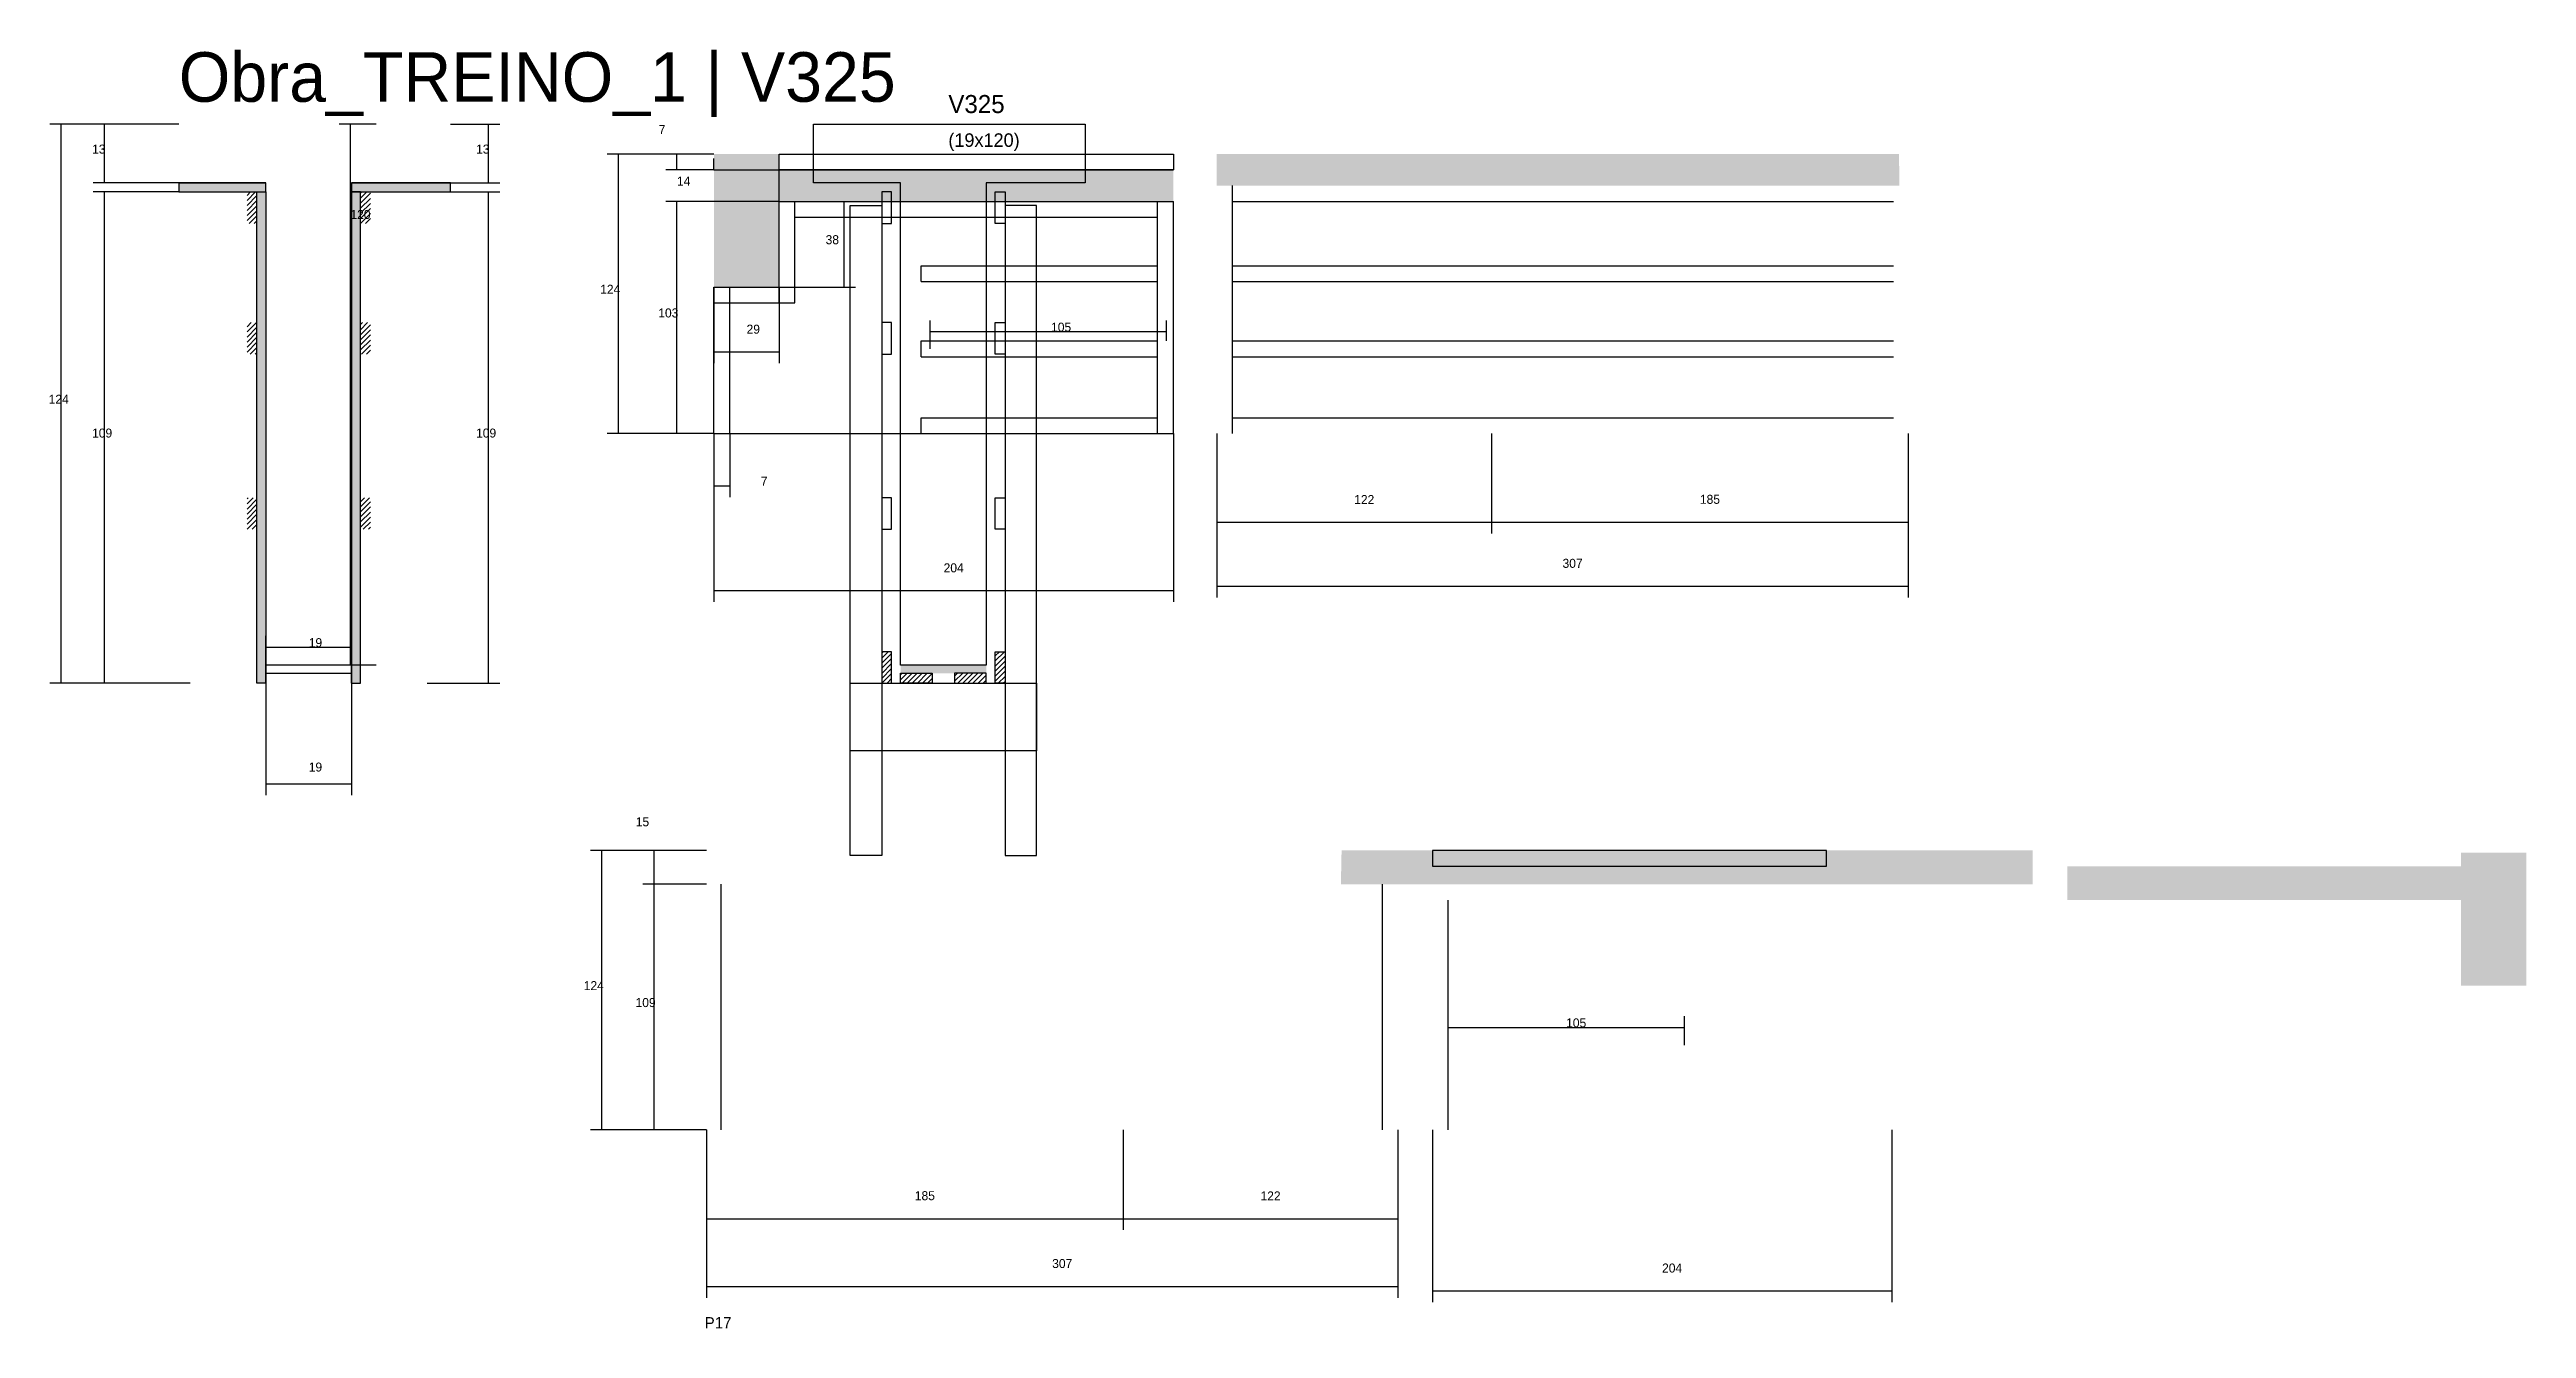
# Model space of a CAD drawing. Header units: metres. Extents: x -41 to 34800, y -36000 to 1848.
# Drawn here: x 11623 to 12722, y -2404 to -1837 of the extents above; entities that cross this region are included whole.
import ezdxf

# ---------------------------------------------------------------- set-up
doc = ezdxf.new("R2010")
doc.units = ezdxf.units.M
for name, color, linetype in [('CONCRETO', 251, 'Continuous'), ('COTA', 4, 'Continuous'), ('Cota Seção (2x)', 4, 'Continuous'), ('Hachura', 253, 'Continuous'), ('LABEL_ID', 3, 'Continuous'), ('Madeira', 126, 'Continuous'), ('NOMENCLATURA', 7, 'Continuous'), ('Painéis', 200, 'Continuous'), ('SARR_2.2x7', 40, 'Continuous'), ('SARR_3.5x7', 81, 'Continuous'), ('Texto Seção', 7, 'Continuous')]:
    doc.layers.add(name, color=color, linetype=linetype)

msp = doc.modelspace()

# ---------------------------------------------------------------- texts
at = {"layer": 'COTA'}
for s, p in [('13', (11641.5, -1883)), ('13', (11812, -1883)), ('7', (11893.1, -1874.3)), ('14', (11901.2, -1897.2)), ('103', (11892.9, -1955.7)), ('124', (11622.2, -1994)), ('109', (11641.5, -2009)), ('109', (11812, -2009)), ('7', (11938.4, -2030.4)), ('122', (12201.9, -2038.5)), ('185', (12355.4, -2038.4)), ('204', (12019.6, -2068.8)), ('307', (12294.4, -2066.8)), ('19', (11737.7, -2157.2)), ('15', (11882.9, -2181.5)), ('124', (11859.8, -2254.2)), ('109', (11882.8, -2261.7)), ('185', (12006.8, -2347.4)), ('122', (12160.3, -2347.5)), ('307', (12067.8, -2377.5)), ('204', (12338.6, -2379.5))]:
    msp.add_text(s, height=4, dxfattribs=at).set_placement(p)
at = {"layer": 'Cota Seção (2x)'}
for s, p in [('120', (11756.2, -1912)), ('38', (11967.2, -1923.2)), ('124', (11867.1, -1945.2)), ('29', (11932.1, -1962.9)), ('105', (12067.3, -1962)), ('19', (11737.7, -2102)), ('105', (12296, -2270.7))]:
    msp.add_text(s, height=4, dxfattribs=at).set_placement(p)
at = {"layer": 'LABEL_ID'}
msp.add_text('Obra_TREINO_1 | V325', height=22, dxfattribs=at).set_placement((11680, -1860))
at = {"layer": 'NOMENCLATURA'}
msp.add_text('P17', height=5, dxfattribs=at).set_placement((11913.5, -2404.3))
at = {"layer": 'Texto Seção'}
for s, height, p in [('V325', 8, (12021.7, -1865)), ('(19x120)', 6, (12021.7, -1880))]:
    msp.add_text(s, height=height, dxfattribs=at).set_placement(p)

# ---------------------------------------------------------------- hatches: boundary and pattern name
at = {"layer": 'COTA'}
h = msp.add_hatch(dxfattribs=at)
h.set_pattern_fill('AR-CONC', scale=0.03)
h.paths.add_polyline_path([(11946.6, -1942.2), (11946.6, -1904.2), (11946.6, -1904.2), (12121.6, -1904.2), (12121.6, -1904.2), (12121.6, -1890.2), (12121.6, -1890.2), (11946.6, -1890.2), (11946.6, -1890.2), (11946.6, -1883.2), (11946.6, -1883.2), (11917.6, -1883.2), (11917.6, -1883.2), (11917.6, -1942.2), (11917.6, -1942.2), (11946.6, -1942.2)])
h = msp.add_hatch(dxfattribs=at)
h.set_pattern_fill('AR-CONC', scale=0.03)
h.paths.add_polyline_path([(12140.9, -1883.2), (12140.9, -1897.2), (12140.9, -1897.2), (12444, -1897.2), (12444, -1897.2), (12443.8, -1883.2), (12443.8, -1883.2), (12140.9, -1883.2)])
h = msp.add_hatch(dxfattribs=at)
h.set_pattern_fill('AR-CONC', scale=0.03)
h.paths.add_polyline_path([(12503.1, -2192.2), (12503.1, -2207.2), (12503.1, -2207.2), (12196, -2207.2), (12196, -2207.2), (12196.3, -2192.2), (12196.3, -2192.2), (12503.1, -2192.2)])
h = msp.add_hatch(dxfattribs=at)
h.set_pattern_fill('AR-CONC', scale=0.03)
h.paths.add_polyline_path([(12693.4, -2252.2), (12693.4, -2214.2), (12693.4, -2214.2), (12518.5, -2214.2), (12518.5, -2214.2), (12518.5, -2199.2), (12518.5, -2199.2), (12693.4, -2199.2), (12693.4, -2199.2), (12693.4, -2193.2), (12693.4, -2193.2), (12722.4, -2193.2), (12722.4, -2193.2), (12722.4, -2252.2), (12722.4, -2252.2), (12693.4, -2252.2)])
at = {"layer": 'Hachura'}
h = msp.add_hatch(color=8, dxfattribs=at)
h.dxf.hatch_style = 1
h.paths.add_polyline_path([(11718.7, -1900), (11718.7, -1896), (11718.7, -1896), (11680, -1896), (11680, -1896), (11680, -1900), (11680, -1900), (11718.7, -1900)])
h = msp.add_hatch(dxfattribs=at)
h.set_pattern_fill('ANSI31', scale=0.5)
h.paths.add_polyline_path([(11710.3, -1914), (11714.7, -1914), (11714.7, -1914), (11714.7, -1900), (11714.7, -1900), (11710.3, -1900), (11710.3, -1900), (11710.3, -1914)])
h = msp.add_hatch(color=8, dxfattribs=at)
h.dxf.hatch_style = 1
h.paths.add_polyline_path([(11714.7, -1900), (11718.7, -1900), (11718.7, -1900), (11718.7, -2118), (11718.7, -2118), (11714.7, -2118), (11714.7, -2118), (11714.7, -1900)])
h = msp.add_hatch(color=8, dxfattribs=at)
h.dxf.hatch_style = 1
h.paths.add_polyline_path([(11800.6, -1900), (11800.6, -1896), (11800.6, -1896), (11756.7, -1896), (11756.7, -1896), (11756.7, -1900), (11756.7, -1900), (11800.6, -1900)])
h = msp.add_hatch(color=8, dxfattribs=at)
h.dxf.hatch_style = 1
h.paths.add_polyline_path([(11760.7, -1898), (11756.7, -1898), (11756.7, -1898), (11756.7, -2118), (11756.7, -2118), (11760.7, -2118), (11760.7, -2118), (11760.7, -1898)])
h = msp.add_hatch(dxfattribs=at)
h.set_pattern_fill('ANSI31', scale=0.5)
h.paths.add_polyline_path([(11765.1, -1914), (11760.7, -1914), (11760.7, -1914), (11760.7, -1900), (11760.7, -1900), (11765.1, -1900), (11765.1, -1900), (11765.1, -1914)])
h = msp.add_hatch(dxfattribs=at)
h.set_pattern_fill('ANSI31', scale=0.5)
h.paths.add_polyline_path([(11710.3, -1972), (11714.7, -1972), (11714.7, -1972), (11714.7, -1958), (11714.7, -1958), (11710.3, -1958), (11710.3, -1958), (11710.3, -1972)])
h = msp.add_hatch(dxfattribs=at)
h.set_pattern_fill('ANSI31', scale=0.5)
h.paths.add_polyline_path([(11765.1, -1972), (11760.7, -1972), (11760.7, -1972), (11760.7, -1958), (11760.7, -1958), (11765.1, -1958), (11765.1, -1958), (11765.1, -1972)])
h = msp.add_hatch(dxfattribs=at)
h.set_pattern_fill('ANSI31', scale=0.5)
h.paths.add_polyline_path([(11710.3, -2049.7), (11714.7, -2049.7), (11714.7, -2049.7), (11714.7, -2035.7), (11714.7, -2035.7), (11710.3, -2035.7), (11710.3, -2035.7), (11710.3, -2049.7)])
h = msp.add_hatch(dxfattribs=at)
h.set_pattern_fill('ANSI31', scale=0.5)
h.paths.add_polyline_path([(11765.1, -2049.7), (11760.7, -2049.7), (11760.7, -2049.7), (11760.7, -2035.7), (11760.7, -2035.7), (11765.1, -2035.7), (11765.1, -2035.7), (11765.1, -2049.7)])
h = msp.add_hatch(dxfattribs=at)
h.set_pattern_fill('ANSI31', scale=0.5)
h.paths.add_polyline_path([(11992.1, -2118), (11996.5, -2118), (11996.5, -2118), (11996.5, -2104), (11996.5, -2104), (11992.1, -2104), (11992.1, -2104), (11992.1, -2118)])
h = msp.add_hatch(color=8, dxfattribs=at)
h.dxf.hatch_style = 1
h.paths.add_polyline_path([(12038.5, -2113.6), (12038.5, -2110), (12038.5, -2110), (12000.5, -2110), (12000.5, -2110), (12000.5, -2113.6), (12000.5, -2113.6), (12038.5, -2113.6)])
h = msp.add_hatch(dxfattribs=at)
h.set_pattern_fill('ANSI31', scale=0.5)
h.paths.add_polyline_path([(12046.9, -2118), (12042.5, -2118), (12042.5, -2118), (12042.5, -2104), (12042.5, -2104), (12046.9, -2104), (12046.9, -2104), (12046.9, -2118)])
h = msp.add_hatch(dxfattribs=at)
h.set_pattern_fill('ANSI31', scale=0.5)
h.paths.add_polyline_path([(12000.5, -2118), (12000.5, -2113.6), (12000.5, -2113.6), (12014.5, -2113.6), (12014.5, -2113.6), (12014.5, -2118), (12014.5, -2118), (12000.5, -2118)])
h = msp.add_hatch(dxfattribs=at)
h.set_pattern_fill('ANSI31', scale=0.5)
h.paths.add_polyline_path([(12038.5, -2118), (12038.5, -2113.6), (12038.5, -2113.6), (12024.5, -2113.6), (12024.5, -2113.6), (12024.5, -2118), (12024.5, -2118), (12038.5, -2118)])

# ---------------------------------------------------------------- linework, layer by layer
at = {"layer": 'CONCRETO'}
msp.add_lwpolyline([(11961.8, -1896), (11961.8, -1870), (12082.4, -1870), (12082.4, -1896), (12038.5, -1896), (12038.5, -2110), (12000.5, -2110), (12000.5, -1896)], close=True, dxfattribs=at)
at = {"layer": 'COTA'}
for p, q in [((11680, -1870), (11622.7, -1870)), ((11627.7, -2118), (11627.7, -1870)), ((11680, -1870), (11642, -1870)), ((11647, -1896), (11647, -1870)), ((11800.6, -1870), (11822.5, -1870)), ((11817.5, -1896), (11817.5, -1870)), ((11917.6, -1883.2), (11896.2, -1883.2)), ((11917.6, -1890.2), (11896.2, -1890.2)), ((11901.2, -1890.2), (11901.2, -1883.2)), ((11917.6, -1890.2), (11917.6, -1885.2)), ((11917.6, -1890.2), (11946.6, -1890.2)), ((11946.6, -1904.2), (11946.6, -1885.2)), ((11680, -1896), (11642, -1896)), ((11680, -1900), (11642, -1900)), ((11647, -2118), (11647, -1900)), ((11800.6, -1896), (11822.5, -1896)), ((11800.6, -1900), (11822.5, -1900)), ((11817.5, -2118), (11817.5, -1900)), ((11946.6, -1904.2), (11896.2, -1904.2)), ((11901.2, -2007.2), (11901.2, -1904.2)), ((11917.6, -2007.2), (11896.2, -2007.2)), ((11917.6, -2007.2), (11917.6, -2081.9)), ((11917.6, -2007.2), (11917.6, -2035.4)), ((11924.6, -2007.2), (11924.6, -2035.4)), ((12121.6, -2007.2), (12121.6, -2081.9)), ((12140.9, -2007.2), (12140.9, -2051.6)), ((12140.9, -2007.2), (12140.9, -2080)), ((12262.9, -2007.2), (12262.9, -2051.6)), ((12262.9, -2007.2), (12262.9, -2051.6)), ((12447.9, -2007.2), (12447.9, -2051.6)), ((12447.9, -2007.2), (12447.9, -2080)), ((11917.6, -2030.4), (11924.6, -2030.4)), ((12140.9, -2046.6), (12262.9, -2046.6)), ((12262.9, -2046.6), (12447.9, -2046.6)), ((11917.6, -2076.9), (12121.6, -2076.9)), ((12140.9, -2075), (12447.9, -2075)), ((11685.1, -2118), (11622.7, -2118)), ((11685.1, -2118), (11642, -2118)), ((11718.7, -2118), (11718.7, -2167.7)), ((11756.7, -2118), (11756.7, -2167.7)), ((11790.3, -2118), (11822.5, -2118)), ((11718.7, -2162.7), (11756.7, -2162.7)), ((11914.3, -2192.2), (11862.8, -2192.2)), ((11867.8, -2316.2), (11867.8, -2192.2)), ((11914.3, -2192.2), (11886, -2192.2)), ((11891, -2207.2), (11891, -2192.2)), ((11914.3, -2207.2), (11886, -2207.2)), ((11914.3, -2207.2), (11886, -2207.2)), ((11891, -2316.2), (11891, -2207.2)), ((11914.3, -2316.2), (11862.8, -2316.2)), ((11914.3, -2316.2), (11886, -2316.2)), ((11914.3, -2316.2), (11914.3, -2360.6)), ((11914.3, -2316.2), (11914.3, -2390.7)), ((12099.3, -2316.2), (12099.3, -2360.6)), ((12099.3, -2316.2), (12099.3, -2360.6)), ((12221.3, -2316.2), (12221.3, -2360.6)), ((12221.3, -2316.2), (12221.3, -2390.7)), ((12236.7, -2316.2), (12236.7, -2392.6)), ((12440.6, -2316.2), (12440.6, -2392.6)), ((11914.3, -2355.6), (12099.3, -2355.6)), ((12099.3, -2355.6), (12221.3, -2355.6)), ((11914.3, -2385.7), (12221.3, -2385.7)), ((12236.7, -2387.6), (12440.6, -2387.6))]:
    msp.add_line(p, q, dxfattribs=at)
at = {"layer": 'Cota Seção (2x)'}
for p, q in [((11767.7, -1870), (11751.2, -1870)), ((11756.2, -2110), (11756.2, -1870)), ((11917.6, -1883.2), (11870.2, -1883.2)), ((11875.2, -2007.2), (11875.2, -1883.2)), ((11946.6, -1904.2), (11980.4, -1904.2)), ((11975.4, -1942.2), (11975.4, -1904.2)), ((11917.6, -1942.2), (11917.6, -1976)), ((11946.6, -1942.2), (11980.4, -1942.2)), ((11946.6, -1942.2), (11946.6, -1976)), ((12013.6, -1969.6), (12013.6, -1957)), ((12118.6, -1966.1), (12118.6, -1957)), ((12013.6, -1962), (12118.6, -1962)), ((11917.6, -1971), (11946.6, -1971)), ((11917.6, -2007.2), (11870.2, -2007.2)), ((11718.7, -2118), (11718.7, -2097)), ((11756.7, -2118), (11756.7, -2097)), ((11718.7, -2102), (11756.7, -2102)), ((11767.7, -2110), (11751.2, -2110)), ((12243.6, -2275.1), (12243.6, -2265.7)), ((12243.6, -2270.7), (12348.6, -2270.7)), ((12348.6, -2278.6), (12348.6, -2265.7))]:
    msp.add_line(p, q, dxfattribs=at)
at = {"layer": 'Madeira'}
for points in [[(11992.1, -1914), (11996.5, -1914), (11996.5, -1900), (11992.1, -1900)], [(12046.9, -1914), (12042.5, -1914), (12042.5, -1900), (12046.9, -1900)], [(11992.1, -1972), (11996.5, -1972), (11996.5, -1958), (11992.1, -1958)], [(12046.9, -1972), (12042.5, -1972), (12042.5, -1958), (12046.9, -1958)], [(11992.1, -2049.7), (11996.5, -2049.7), (11996.5, -2035.7), (11992.1, -2035.7)], [(12046.9, -2049.7), (12042.5, -2049.7), (12042.5, -2035.7), (12046.9, -2035.7)], [(11992.1, -2118), (11996.5, -2118), (11996.5, -2104), (11992.1, -2104)], [(12046.9, -2118), (12042.5, -2118), (12042.5, -2104), (12046.9, -2104)], [(12000.5, -2118), (12000.5, -2113.6), (12014.5, -2113.6), (12014.5, -2118)], [(12038.5, -2118), (12038.5, -2113.6), (12024.5, -2113.6), (12024.5, -2118)]]:
    msp.add_lwpolyline(points, close=True, dxfattribs=at)
at = {"layer": 'Painéis'}
for p, q in [((11946.6, -1883.2), (12121.6, -1883.2)), ((11946.6, -1890.2), (11946.6, -1883.2)), ((11946.6, -1890.2), (12121.6, -1890.2)), ((11680, -1896), (11718.7, -1896)), ((11756.7, -1896), (11800.6, -1896)), ((11946.6, -1904.2), (12121.6, -1904.2)), ((11946.6, -1942.2), (11946.6, -1904.2)), ((12121.6, -2007.2), (12121.6, -1904.2)), ((11917.6, -1942.2), (11946.6, -1942.2)), ((11917.6, -2007.2), (11917.6, -1942.2)), ((11917.6, -2007.2), (12121.6, -2007.2))]:
    msp.add_line(p, q, dxfattribs=at)
for points in [[(12121.6, -1890.2), (11946.6, -1890.2), (11946.6, -1883.2), (12121.6, -1883.2)], [(11718.7, -1900), (11718.7, -1896), (11680, -1896), (11680, -1900)], [(11714.7, -1900), (11718.7, -1900), (11718.7, -2118), (11714.7, -2118)], [(11800.6, -1900), (11800.6, -1896), (11756.7, -1896), (11756.7, -1900)], [(11760.7, -1900), (11756.7, -1900), (11756.7, -2118), (11760.7, -2118)], [(11756.7, -2113.6), (11756.7, -2110), (11718.7, -2110), (11718.7, -2113.6)], [(12236.7, -2199.2), (12411.6, -2199.2), (12411.6, -2192.2), (12236.7, -2192.2)]]:
    msp.add_lwpolyline(points, close=True, dxfattribs=at)
at = {"layer": 'SARR_2.2x7'}
for p, q in [((12147.8, -2007.2), (12147.8, -1897.2)), ((11953.6, -1949.2), (11953.6, -1904.2)), ((11953.6, -1911.2), (12114.6, -1911.2)), ((12114.6, -2007.2), (12114.6, -1904.2)), ((12147.8, -1904.2), (12262.9, -1904.2)), ((12262.9, -1904.2), (12441.4, -1904.2)), ((12009.6, -1932.8), (12114.6, -1932.8)), ((12009.6, -1939.8), (12009.6, -1932.8)), ((12147.8, -1932.8), (12262.9, -1932.8)), ((12262.9, -1932.8), (12441.4, -1932.8)), ((11924.6, -2007.2), (11924.6, -1942.2)), ((11946.6, -1949.2), (11946.6, -1942.2)), ((12009.6, -1939.8), (12114.6, -1939.8)), ((12147.8, -1939.8), (12262.9, -1939.8)), ((12262.9, -1939.8), (12441.4, -1939.8)), ((11917.6, -1949.2), (11946.6, -1949.2)), ((11946.6, -1949.2), (11953.6, -1949.2)), ((12009.6, -1966.1), (12114.6, -1966.1)), ((12009.6, -1973.1), (12009.6, -1966.1)), ((12147.8, -1966.1), (12262.9, -1966.1)), ((12262.9, -1966.1), (12441.4, -1966.1)), ((12009.6, -1973.1), (12114.6, -1973.1)), ((12147.8, -1973.1), (12262.9, -1973.1)), ((12262.9, -1973.1), (12441.4, -1973.1)), ((12009.6, -2000.2), (12114.6, -2000.2)), ((12009.6, -2007.2), (12009.6, -2000.2)), ((12147.8, -2000.2), (12262.9, -2000.2)), ((12262.9, -2000.2), (12441.4, -2000.2)), ((11920.8, -2316.2), (11920.8, -2207.2)), ((12214.4, -2316.2), (12214.4, -2207.2)), ((12243.6, -2316.2), (12243.6, -2214.2))]:
    msp.add_line(p, q, dxfattribs=at)
at = {"layer": 'SARR_3.5x7'}
for points in [[(11978.1, -1906), (11992.1, -1906), (11992.1, -2194.4), (11978.1, -2194.4)], [(12060.9, -1906), (12046.9, -1906), (12046.9, -2194.4), (12060.9, -2194.4)], [(11978.1, -2118), (12060.9, -2118), (12060.9, -2148), (11978.1, -2148)]]:
    msp.add_lwpolyline(points, close=True, dxfattribs=at)

msp.set_redraw_order([(e.dxf.handle, doc.entitydb.next_handle()) for e in msp.query("TEXT MTEXT ATTDEF DIMENSION ARC_DIMENSION")])  # texts and dimensions are drawn at this point

doc.saveas('drawing.dxf')
